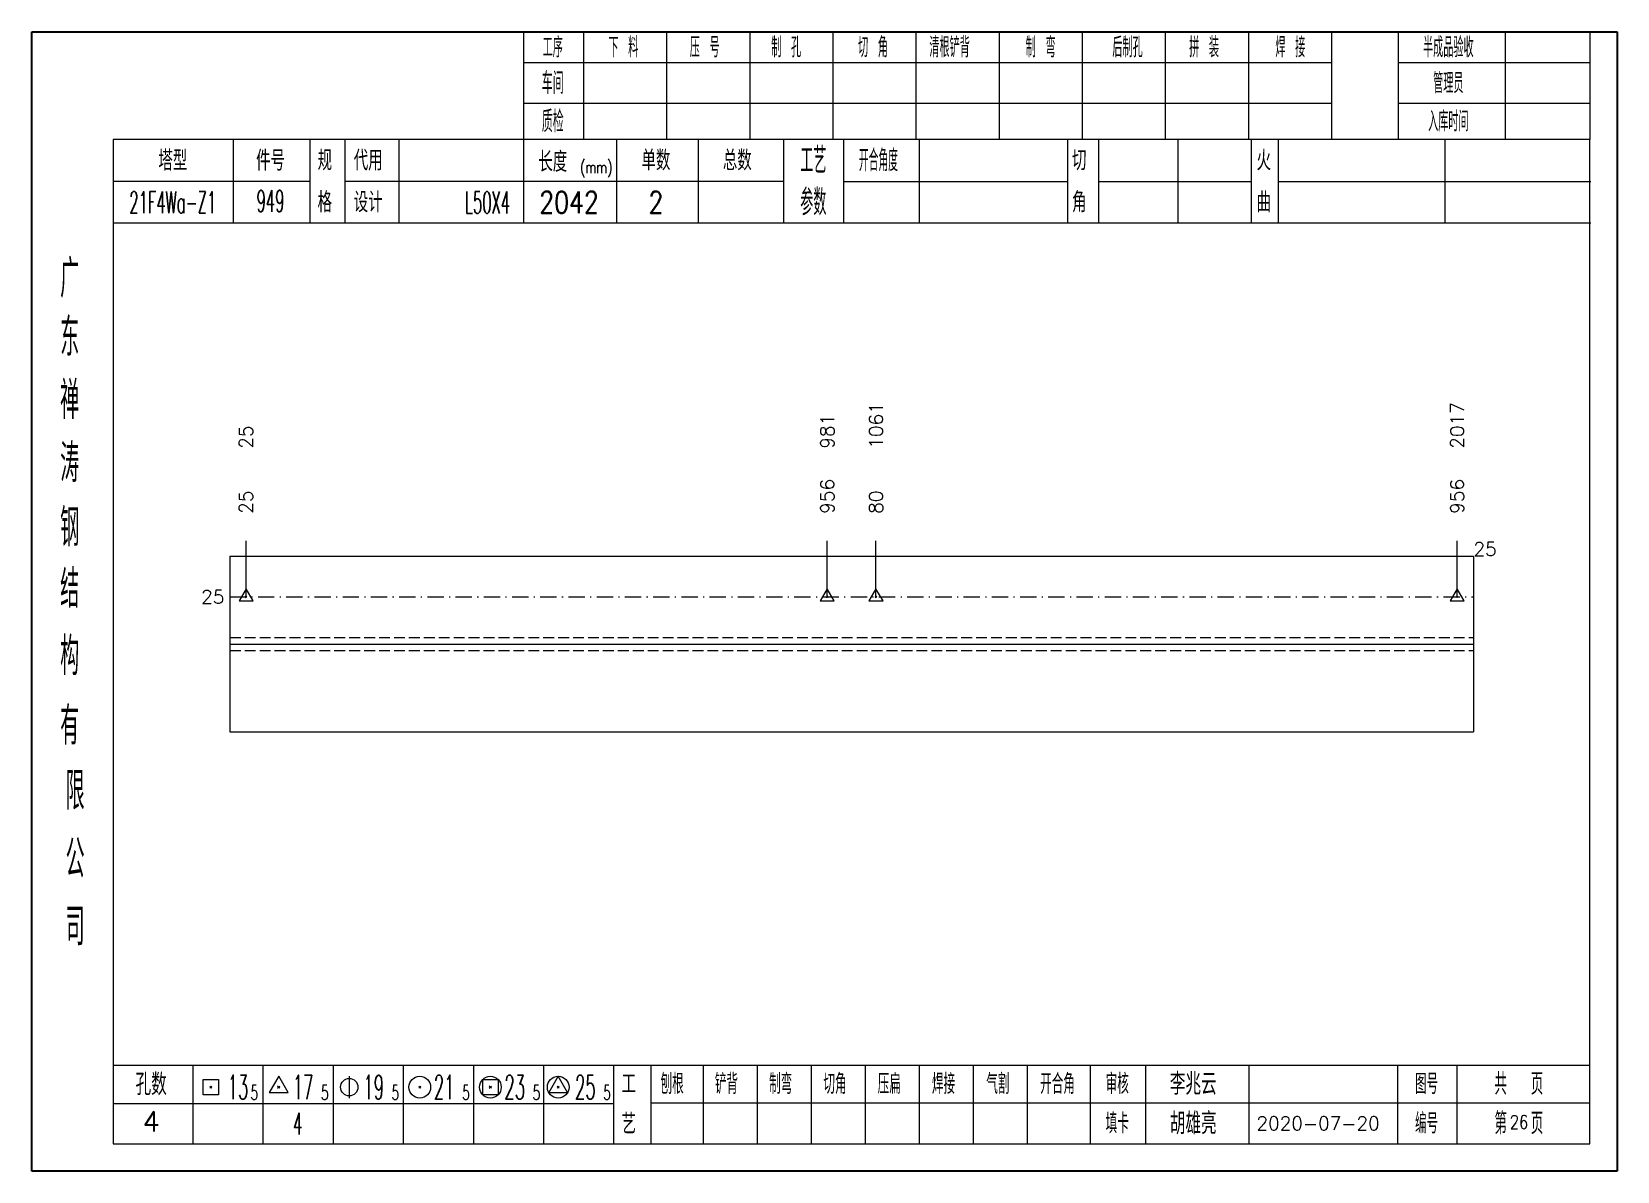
# Model space of a CAD drawing. Extents: x 1310 to 15542, y -76 to 8381.
# Drawn here: x 9319.7 to 9611.8, y -76.1 to 133.9 of the extents above; entities that cross this region are included whole.
import ezdxf
from ezdxf.enums import TextEntityAlignment as Align

# ---------------------------------------------------------------- set-up
doc = ezdxf.new("R2010")
doc.units = 0
doc.header["$MEASUREMENT"] = 0
doc.linetypes.add('一点画线', pattern=[5.2, 3, -1, 0.2, -1])
doc.linetypes.add('虚线', pattern=[2.75, 2, -0.75])
doc.layers.get('0').update_dxf_attribs({"linetype": 'CONTINUOUS', "lineweight": 25})
for name, color, linetype, lineweight in [('1', 7, 'CONTINUOUS', 25), ('4', 7, 'CONTINUOUS', 25), ('5', 7, 'CONTINUOUS', 25)]:
    doc.layers.add(name, color=color, linetype=linetype, lineweight=lineweight)
doc.styles.get("Standard").update_dxf_attribs({"font": 'simplex.shx', "width": 0.7, "height": 3, "bigfont": 'gbhzfs.shx'})

msp = doc.modelspace()

# ---------------------------------------------------------------- texts
at = {"color": 7, "linetype": 'Continuous', "lineweight": 13}
for s, p in [('1061', (9475.225, 57.034)), ('2017', (9582.302, 57.034)), ('981', (9466.248, 57.034)), ('25', (9359.172, 57.034))]:
    msp.add_text(s, height=2.5, rotation=90, dxfattribs=at).set_placement(p, align=Align.MIDDLE_LEFT)
at = {"color": 8, "linetype": 'Continuous', "lineweight": 9}
for s, p in [('956', (9466.248, 45.034)), ('956', (9582.302, 45.034)), ('25', (9359.172, 45.034)), ('80', (9475.225, 45.034))]:
    msp.add_text(s, height=2.5, rotation=90, dxfattribs=at).set_placement(p, align=Align.MIDDLE_LEFT)
at = {"color": 7, "linetype": 'Continuous', "lineweight": 13}
msp.add_text('25', height=2.5, dxfattribs=at).set_placement((9585.302, 38.534), align=Align.MIDDLE_LEFT)
msp.add_text('25', height=2.5, dxfattribs=at).set_placement((9355.172, 29.734), align=Align.MIDDLE_RIGHT)
at = {"layer": '4', "color": 1, "linetype": 'Continuous', "lineweight": 25}
for s, height, width, p in [('工序', 3.7, 0.7, (9415.672, 130.991)), ('下 料', 3.7, 0.7, (9428.672, 130.991)), ('压 号', 3.7, 0.7, (9443.672, 130.991)), ('制 孔', 3.7, 0.7, (9458.672, 130.991)), ('切 角', 3.7, 0.7, (9474.672, 130.991)), ('清根铲背 ', 3.7, 0.7, (9489.672, 130.991)), (' 制 弯', 3.7, 0.7, (9504.672, 130.991)), (' 后制孔', 3.7, 0.7, (9520.672, 130.991)), ('拼 装', 3.7, 0.7, (9535.672, 130.991)), (' 焊 接', 3.7, 0.7, (9550.672, 130.991)), ('半成品验收', 3.7, 0.7, (9580.672, 130.991)), ('车间', 4, 0.7, (9415.672, 124.391)), ('管理员', 3.7, 0.7, (9580.672, 124.391)), ('质检', 4, 0.7, (9415.672, 117.331)), ('入库时间', 3.7, 0.7, (9580.672, 117.331)), ('工艺', 4.8, 0.7, (9463.672, 110.151)), ('开合角度', 4, 0.6, (9475.672, 110.151)), ('(mm)', 2.24, 0.7, (9423.672, 108.891)), ('参数', 4.8, 0.7, (9463.672, 102.441)), ('21F4Wa-Z1', 4, 0.5, (9345.672, 102.411)), ('949', 4, 0.5, (9363.672, 102.661)), ('L50X4', 4, 0.5, (9403.672, 102.391)), ('2042', 4, 0.8, (9418.672, 102.441)), ('2', 4, 0.8, (9434.672, 102.441)), ('广', 6.96, 0.7, (9326.672, 88.361)), ('东', 6.96, 0.7, (9326.672, 77.571)), ('禅', 6.96, 0.7, (9326.672, 65.981)), ('涛', 6.96, 0.7, (9326.672, 54.381)), ('钢', 6.96, 0.7, (9326.672, 42.491)), ('结', 6.96, 0.7, (9326.672, 31.181)), ('构', 6.96, 0.7, (9326.672, 18.801)), ('有', 6.96, 0.7, (9326.672, 5.991)), ('限', 6.96, 0.7, (9327.672, -6.009)), ('公', 6.96, 0.7, (9327.672, -18.549)), ('司', 6.96, 0.7, (9327.672, -31.029)), ('13', 4.47, 0.5, (9357.672, -60.609)), ('17', 4.47, 0.5, (9369.672, -60.609)), ('19', 4.47, 0.5, (9382.672, -60.609)), ('21', 4.47, 0.5, (9395.672, -60.609)), ('23', 4.47, 0.5, (9408.672, -60.609)), ('25', 4.47, 0.5, (9421.672, -60.609)), ('刨根', 3.7, 0.8, (9437.672, -60.009)), ('铲背', 3.7, 0.8, (9447.672, -60.009)), ('制弯', 3.7, 0.8, (9457.672, -60.009)), ('切角', 3.7, 0.8, (9467.672, -60.009)), ('压扁', 3.7, 0.8, (9477.672, -60.009)), ('焊接', 3.7, 0.8, (9487.672, -60.009)), ('气割', 3.7, 0.8, (9497.672, -60.009)), ('开合角', 3.7, 0.8, (9508.672, -60.009)), ('审核', 3.7, 0.8, (9519.672, -60.009)), ('图号', 3.7, 0.8, (9576.672, -60.009)), ('共  页', 4, 0.8, (9593.672, -60.009)), ('5', 2.68, 0.6, (9360.672, -61.609)), ('5', 2.68, 0.6, (9373.672, -61.609)), ('5', 2.68, 0.6, (9386.672, -61.609)), ('5', 2.68, 0.6, (9399.672, -61.609)), ('5', 2.68, 0.6, (9412.672, -61.609)), ('5', 2.68, 0.6, (9425.672, -61.609)), ('4', 4, 0.5, (9368.672, -67.359)), ('填卡', 3.7, 0.8, (9519.672, -67.279)), ('编号', 3.7, 0.8, (9576.672, -67.279)), ('第  页', 4, 0.8, (9593.672, -67.279))]:
    msp.add_text(s, height=height, dxfattribs=dict(at, width=width)).set_placement(p, align=Align.MIDDLE_CENTER)
for s, height, p in [('塔型', 3.7, (9345.672, 110.121)), ('件号', 3.7, (9363.672, 110.121)), ('规', 3.7, (9373.672, 110.151)), ('代用', 3.7, (9381.672, 110.151)), ('长度', 3.7, (9415.672, 109.891)), ('单数', 3.7, (9434.672, 110.151)), ('总数', 3.7, (9449.672, 110.151)), ('切', 3.7, (9512.672, 110.151)), ('火', 3.7, (9546.672, 110.151)), ('格', 3.7, (9373.672, 102.441)), ('设计', 3.7, (9381.672, 102.441)), ('角', 3.7, (9512.672, 102.441)), ('曲', 3.7, (9546.672, 102.441)), ('孔数', 4, (9341.672, -60.089)), ('工', 3.7, (9429.672, -60.009)), ('李兆云', 4, (9533.672, -60.009)), ('4', 3.7, (9341.672, -66.919)), ('艺', 3.7, (9429.672, -67.359)), ('胡雄亮', 4, (9533.672, -67.279)), ('2020-07-20', 2.5, (9556.672, -67.279))]:
    msp.add_text(s, height=height, dxfattribs=at).set_placement(p, align=Align.MIDDLE_CENTER)
at = {"layer": '4', "color": 6, "linetype": 'Continuous', "lineweight": 25, "width": 0.8}
msp.add_text('26', height=2.5, dxfattribs=at).set_placement((9593.697, -67.051), align=Align.MIDDLE_CENTER)

# ---------------------------------------------------------------- blocks, each defined once
blk = doc.blocks.new('孔17.5')
at = {"layer": '5', "color": 7, "linetype": 'Continuous', "lineweight": 13}
for p, q in [((0, 1), (-0.866, -0.5)), ((-0.1, -0.1), (0.1, 0.1)), ((0.1, -0.1), (-0.1, 0.1)), ((0.866, -0.5), (0, 1)), ((-0.866, -0.5), (0.866, -0.5))]:
    blk.add_line(p, q, dxfattribs=at)
blk = doc.blocks.new('CTJGK')
at = {"color": 6, "linetype": 'Continuous'}
for p, q in [((0, 209.97), (292.13, 209.97)), ((0, 0), (0, 209.97)), ((292.13, 209.97), (292.13, 0)), ((292.13, 0), (0, 0))]:
    blk.add_line(p, q, dxfattribs=at)

# ---------------------------------------------------------------- linework, layer by layer
at = {"color": 7, "linetype": 'Continuous', "lineweight": 13}
for p, q in [((9359.172, 29.734), (9359.172, 40.034)), ((9466.248, 29.734), (9466.248, 40.034)), ((9475.225, 29.734), (9475.225, 40.034)), ((9582.302, 29.734), (9582.302, 40.034))]:
    msp.add_line(p, q, dxfattribs=at)
at = {"color": 7, "linetype": 'Continuous', "lineweight": 18}
for p, q in [((9356.172, 37.234), (9356.172, 4.834)), ((9356.172, 37.234), (9585.302, 37.234)), ((9585.302, 37.234), (9585.302, 4.834)), ((9356.172, 21.034), (9585.302, 21.034))]:
    msp.add_line(p, q, dxfattribs=at)
at = {"color": 3, "linetype": '一点画线', "lineweight": 13}
msp.add_line((9356.172, 29.734), (9585.302, 29.734), dxfattribs=at)
at = {"color": 1, "linetype": '虚线', "lineweight": 18}
for p, q in [((9356.172, 22.234), (9585.302, 22.234)), ((9356.172, 19.834), (9585.302, 19.834))]:
    msp.add_line(p, q, dxfattribs=at)
at = {"layer": '1', "color": 7, "linetype": 'Continuous', "lineweight": 18}
msp.add_line((9356.172, 4.834), (9585.302, 4.834), dxfattribs=at)
at = {"layer": '4', "color": 1, "linetype": 'Continuous', "lineweight": 18}
for p, q in [((9319.672, 133.861), (9319.672, -76.109)), ((9611.802, 133.861), (9319.672, 133.861)), ((9410.302, 133.861), (9410.302, 114.021)), ((9421.332, 133.861), (9421.332, 114.001)), ((9436.642, 133.861), (9436.642, 114.001)), ((9451.962, 133.861), (9451.962, 114.001)), ((9467.272, 133.861), (9467.272, 114.001)), ((9482.582, 133.861), (9482.582, 114.001)), ((9497.892, 133.861), (9497.892, 114.001)), ((9513.212, 133.861), (9513.212, 114.001)), ((9528.522, 133.861), (9528.522, 114.001)), ((9543.832, 133.861), (9543.832, 114.001)), ((9559.142, 133.861), (9559.142, 114.021)), ((9559.142, 133.861), (9559.142, 114.001)), ((9571.422, 133.861), (9571.422, 114.001)), ((9591.172, 133.861), (9591.172, 114.001)), ((9606.752, 133.861), (9606.752, 114.001)), ((9611.802, 104.061), (9611.802, 133.861)), ((9559.142, 128.131), (9410.302, 128.131)), ((9606.752, 128.131), (9571.422, 128.131)), ((9559.142, 120.651), (9410.302, 120.651)), ((9606.752, 120.651), (9571.422, 120.651)), ((9334.682, 114.001), (9334.682, -71.059)), ((9606.752, 114.001), (9334.682, 114.001)), ((9356.802, 114.011), (9356.802, 98.591)), ((9370.952, 98.591), (9370.952, 114.001)), ((9377.452, 98.591), (9377.452, 114.001)), ((9387.322, 114.001), (9387.322, 98.591)), ((9410.302, 114.021), (9410.302, 98.591)), ((9427.422, 114.001), (9427.422, 98.591)), ((9442.472, 114.001), (9442.472, 98.591)), ((9458.172, 114.001), (9458.172, 98.591)), ((9469.232, 114.001), (9469.232, 98.591)), ((9483.182, 114.001), (9483.182, 98.591)), ((9510.482, 114.001), (9510.482, 98.591)), ((9516.242, 114.001), (9516.242, 98.591)), ((9530.862, 114.001), (9530.862, 98.591)), ((9544.322, 114.001), (9544.322, 98.591)), ((9549.312, 114.001), (9549.312, 98.591)), ((9580.052, 114.001), (9580.052, 98.591)), ((9606.752, -71.059), (9606.752, 114.001)), ((9370.952, 106.241), (9334.682, 106.241)), ((9458.172, 106.291), (9377.452, 106.291)), ((9469.232, 106.291), (9510.482, 106.291)), ((9516.242, 106.291), (9544.322, 106.291)), ((9549.312, 106.291), (9606.932, 106.291)), ((9611.802, -76.109), (9611.802, 104.061)), ((9606.932, 98.591), (9334.682, 98.591)), ((9334.682, -56.529), (9606.752, -56.529)), ((9349.372, -56.529), (9349.372, -71.059)), ((9362.302, -71.059), (9362.302, -56.529)), ((9375.232, -56.529), (9375.232, -71.059)), ((9388.152, -71.059), (9388.152, -56.529)), ((9401.082, -56.529), (9401.082, -71.059)), ((9414.012, -71.059), (9414.012, -56.529)), ((9426.932, -71.059), (9426.932, -56.529)), ((9433.802, -71.059), (9433.802, -56.529)), ((9443.462, -71.059), (9443.462, -56.529)), ((9453.402, -71.059), (9453.402, -56.529)), ((9463.342, -71.059), (9463.342, -56.529)), ((9473.292, -71.059), (9473.292, -56.529)), ((9483.232, -71.059), (9483.232, -56.529)), ((9493.172, -71.059), (9493.172, -56.529)), ((9503.122, -71.059), (9503.122, -56.529)), ((9514.762, -71.059), (9514.762, -56.529)), ((9524.912, -71.059), (9524.912, -56.529)), ((9543.972, -71.059), (9543.972, -56.529)), ((9571.352, -71.059), (9571.352, -56.529)), ((9582.312, -71.059), (9582.312, -56.529)), ((9426.932, -63.659), (9334.682, -63.659)), ((9433.762, -63.499), (9606.752, -63.499)), ((9334.682, -71.059), (9606.752, -71.059)), ((9319.672, -76.109), (9611.802, -76.109))]:
    msp.add_line(p, q, dxfattribs=at)
at = {"layer": '4', "color": 7, "linetype": 'Continuous', "lineweight": 13}
for p, q in [((9351.258, -62.023), (9351.258, -59.195)), ((9351.258, -59.195), (9354.086, -59.195)), ((9352.472, -60.809), (9352.872, -60.409)), ((9352.872, -60.809), (9352.472, -60.409)), ((9354.086, -59.195), (9354.086, -62.023)), ((9365.172, -58.609), (9363.44, -61.609)), ((9364.972, -60.809), (9365.372, -60.409)), ((9365.372, -60.809), (9364.972, -60.409)), ((9366.904, -61.609), (9365.172, -58.609)), ((9378.172, -58.609), (9378.172, -62.609)), ((9390.972, -60.809), (9391.372, -60.409)), ((9391.372, -60.809), (9390.972, -60.409)), ((9402.758, -62.023), (9402.758, -59.195)), ((9402.758, -59.195), (9405.586, -59.195)), ((9403.972, -60.809), (9404.372, -60.409)), ((9404.372, -60.809), (9403.972, -60.409)), ((9405.586, -59.195), (9405.586, -62.023)), ((9416.672, -58.609), (9414.94, -61.609)), ((9416.472, -60.809), (9416.872, -60.409)), ((9416.872, -60.809), (9416.472, -60.409)), ((9418.404, -61.609), (9416.672, -58.609)), ((9354.086, -62.023), (9351.258, -62.023)), ((9363.44, -61.609), (9366.904, -61.609)), ((9405.586, -62.023), (9402.758, -62.023)), ((9414.94, -61.609), (9418.404, -61.609))]:
    msp.add_line(p, q, dxfattribs=at)
for centre, radius in [((9378.172, -60.609), 1.6), ((9391.172, -60.609), 2), ((9404.172, -60.609), 2), ((9416.672, -60.609), 2)]:
    msp.add_circle(centre, radius, dxfattribs=at)

# ---------------------------------------------------------------- block references
at = {"color": 0, "linetype": 'Continuous'}
msp.add_blockref('CTJGK', (9319.672, -76.109), dxfattribs=at)
at = {"color": 8, "linetype": 'Continuous', "lineweight": 9, "xscale": 1.5, "yscale": 1.5, "zscale": 1.5}
for p in [(9359.172, 29.734), (9466.248, 29.734), (9475.225, 29.734), (9582.302, 29.734)]:
    msp.add_blockref('孔17.5', p, dxfattribs=at)

msp.set_redraw_order([(e.dxf.handle, doc.entitydb.next_handle()) for e in msp.query("TEXT MTEXT ATTDEF DIMENSION ARC_DIMENSION")])  # texts and dimensions are drawn at this point

doc.saveas('drawing.dxf')
